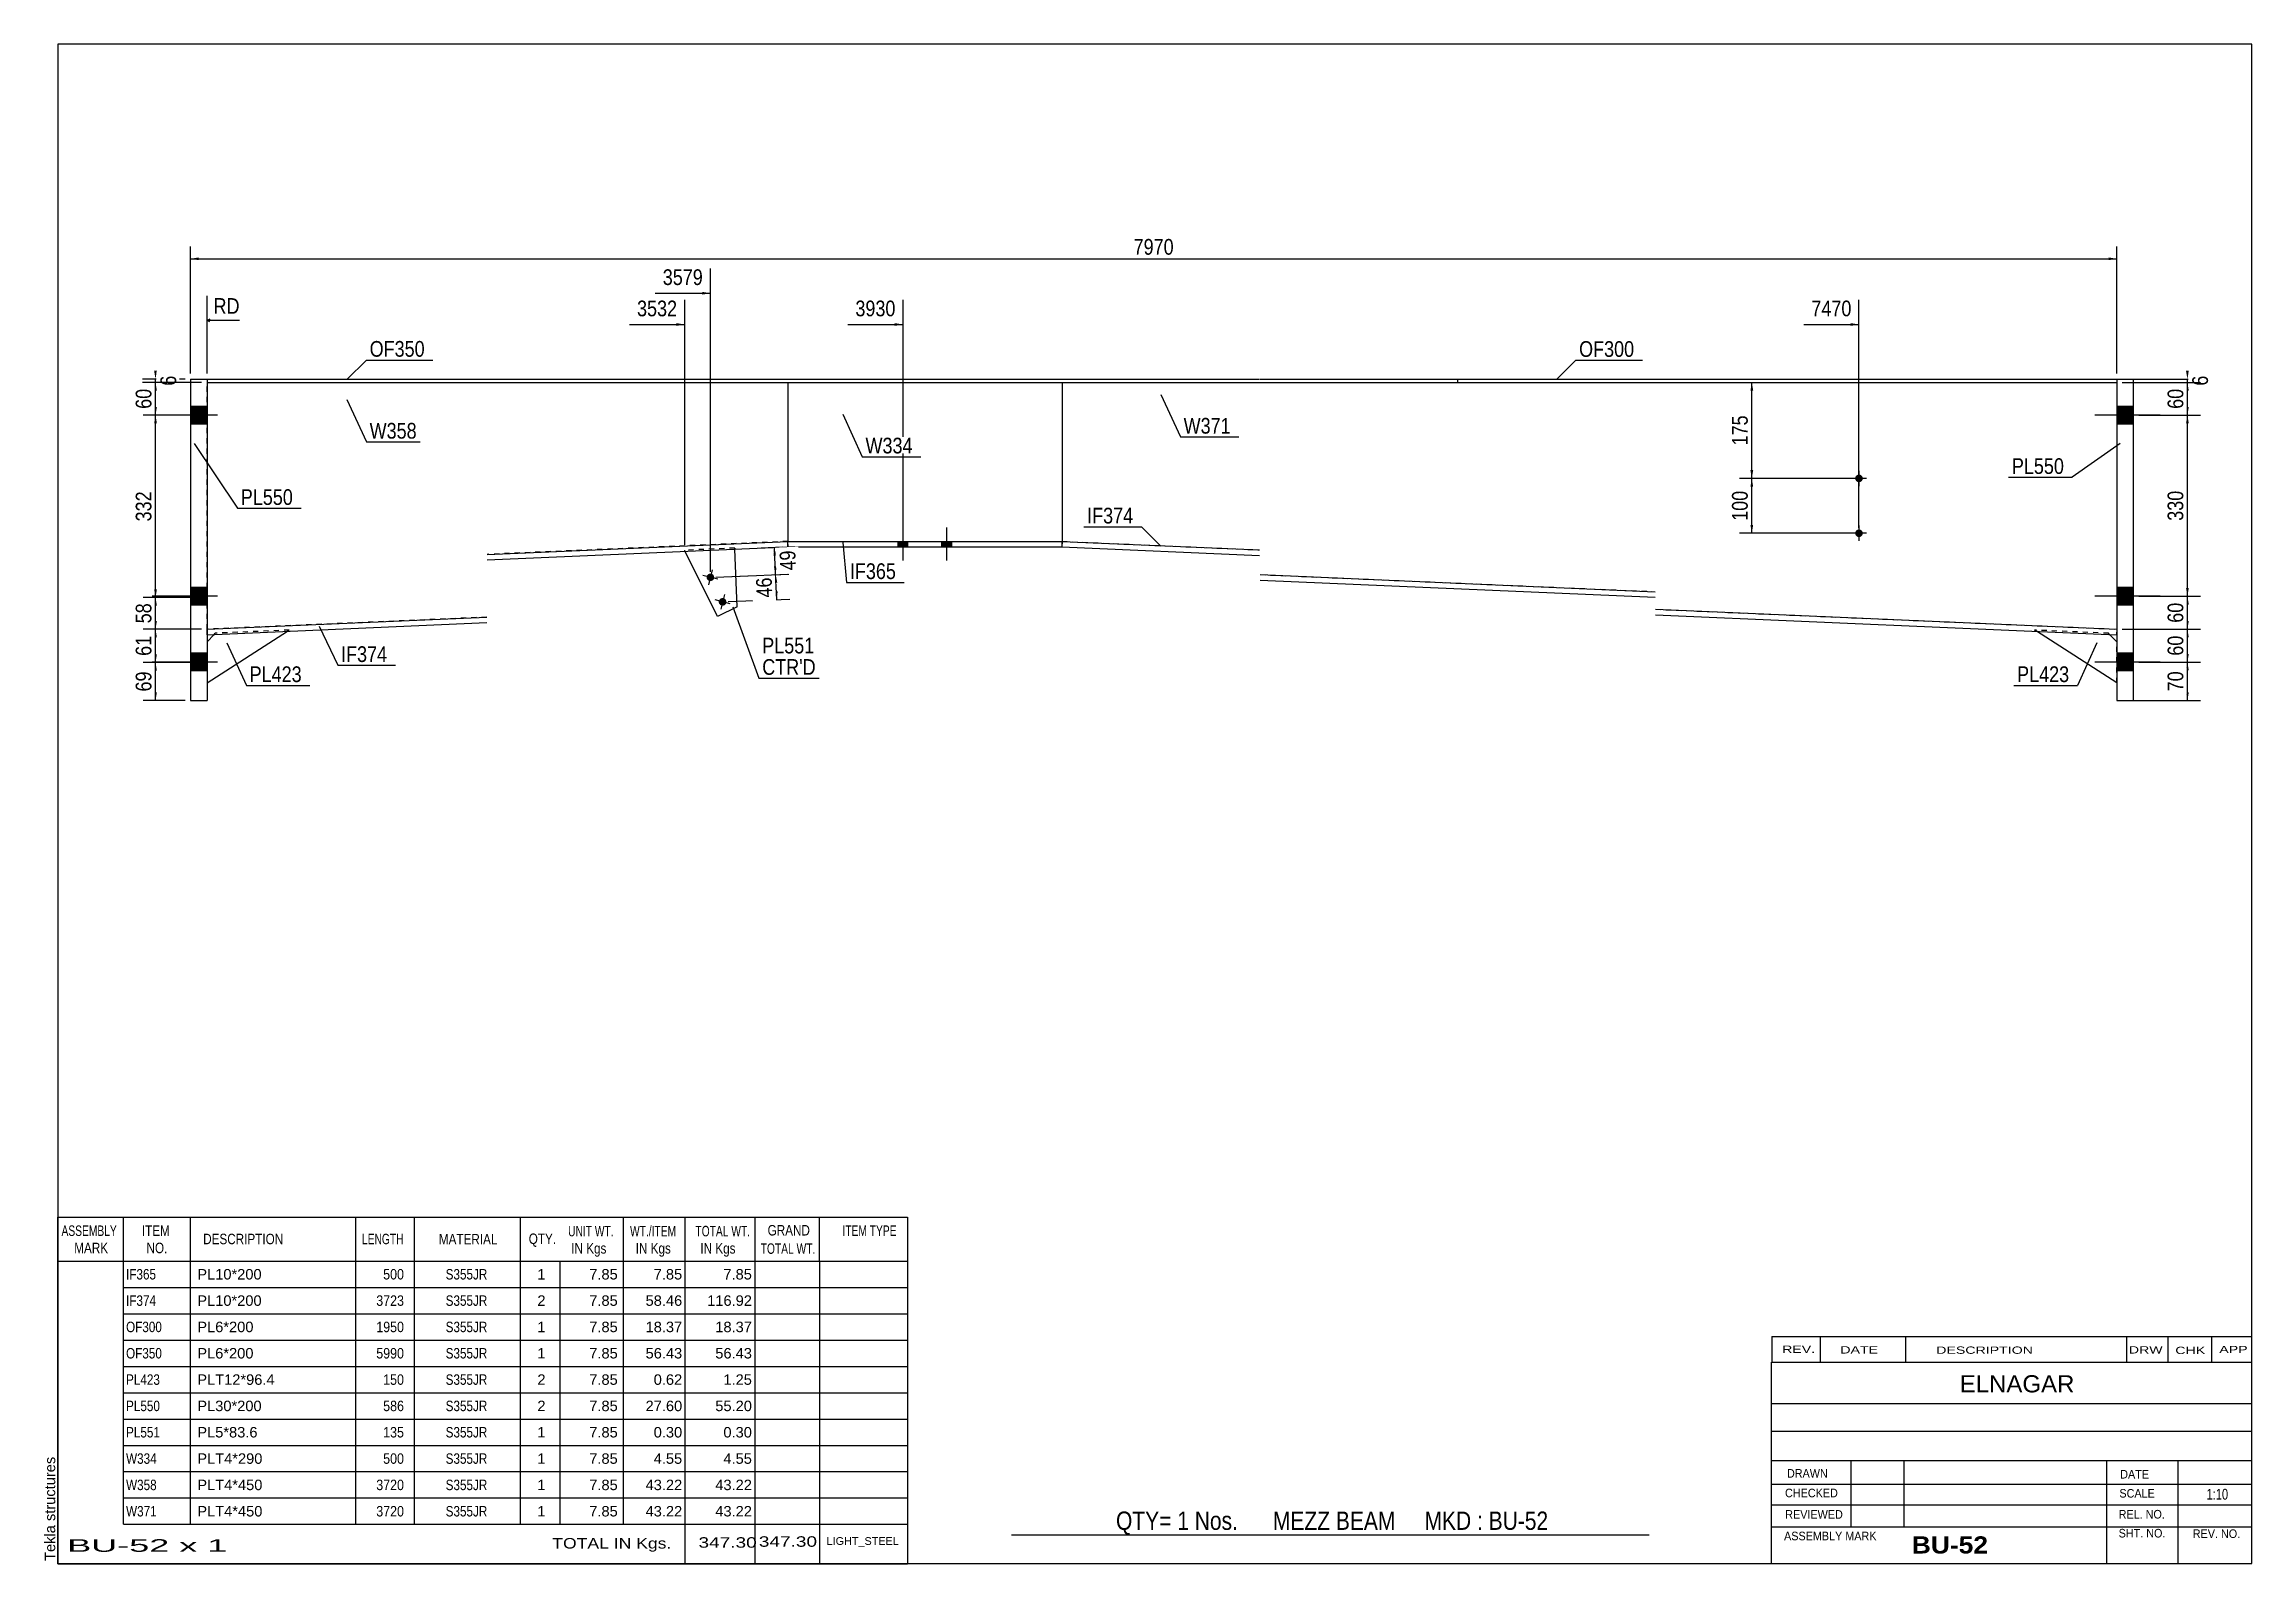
# Model space of a CAD drawing. Header units: millimetres. Extents: x -30 to 373, y -193 to 84.
import ezdxf

# ---------------------------------------------------------------- set-up
doc = ezdxf.new("R2010")
doc.units = ezdxf.units.MM
doc.linetypes.add('DXK_LINE_DOT1', pattern=[1.8814, 0.9407, -0.9407])
doc.styles.add('Arial', font='ARIAL.TTF', dxfattribs={"height": 0.2})
doc.styles.add('Arial Bold', font='ARIALBD.TTF', dxfattribs={"height": 0.2})
doc.styles.add('Arial Narrow', font='ARIALN.TTF', dxfattribs={"height": 0.2})

# ---------------------------------------------------------------- blocks, each defined once
blk = doc.blocks.new('Unknown-629104295-1211')
at = {"color": 5, "linetype": 'Continuous'}
for p, q in [((372.82, 84.15), (-27.18, 84.15)), ((-27.18, 84.15), (-27.18, -192.85)), ((372.82, -192.85), (372.82, 84.15)), ((-27.18, -192.85), (372.82, -192.85))]:
    blk.add_line(p, q, dxfattribs=at)
at = {"color": 174, "linetype": 'Continuous', "style": 'Arial'}
blk.add_text('Tekla structures', height=1.9102, rotation=90, dxfattribs=at).set_placement((-27.68, -192.35))
blk = doc.blocks.new('Part-629104295-1279 - 1232')
at = {"color": 2, "linetype": 'Continuous'}
for p, q in [((105.9, 22.5), (105.9, -6.5)), ((155.9, 22.5), (155.9, -6.5))]:
    blk.add_line(p, q, dxfattribs=at)
at = {"color": 7, "linetype": 'DXK_LINE_DOT1'}
for p, q in [((105.9, 22.5), (155.9, 22.5)), ((105.9, -6.5), (155.9, -6.5))]:
    blk.add_line(p, q, dxfattribs=at)
blk = doc.blocks.new('Bolt-629104295-1443 - 1232')
at = {"linetype": 'Continuous'}
for points in [[(127.8, -6.5), (126, -6.5), (126, -7.5), (127.8, -7.5)], [(127.8, -6.5), (126, -6.5), (126, -7.5), (127.8, -7.5)], [(135.8, -6.5), (134, -6.5), (134, -7.5), (135.8, -7.5)], [(135.8, -6.5), (134, -6.5), (134, -7.5), (135.8, -7.5)]]:
    blk.add_hatch(color=3, dxfattribs=at).paths.add_polyline_path(points)
at = {"color": 3, "linetype": 'Continuous'}
for p, q in [((126.9, -9.96), (126.9, -3.96)), ((126.9, -9.96), (126.9, -3.96)), ((134.9, -9.96), (134.9, -3.96)), ((134.9, -9.96), (134.9, -3.96)), ((126, -7.5), (126, -6.5)), ((126, -7.5), (126, -6.5)), ((127.8, -7.5), (127.8, -6.5)), ((127.8, -7.5), (127.8, -6.5)), ((134, -7.5), (134, -6.5)), ((134, -7.5), (134, -6.5)), ((135.8, -7.5), (135.8, -6.5)), ((135.8, -7.5), (135.8, -6.5))]:
    blk.add_line(p, q, dxfattribs=at)
blk = doc.blocks.new('Part-629104295-1442 - 1232')
at = {"color": 7, "linetype": 'DXK_LINE_DOT1'}
for p, q in [((0, -22.5), (0, 22.5)), ((0, 22.5), (50.99, 22.5)), ((51.09, 22.5), (105.9, 22.5)), ((105.9, -6.5), (51.09, -8.86)), ((50.99, -20.31), (0, -22.5))]:
    blk.add_line(p, q, dxfattribs=at)
at = {"color": 2, "linetype": 'Continuous'}
blk.add_line((105.9, 22.5), (105.9, -6.5), dxfattribs=at)
blk = doc.blocks.new('Part-629104295-1257 - 1232')
at = {"color": 2, "linetype": 'Continuous'}
for p, q in [((0, 23.1), (0, 22.5)), ((0, 23.1), (50.99, 23.1)), ((0, 22.5), (50.99, 22.5)), ((51.09, 23.1), (191.9, 23.1)), ((51.09, 22.5), (191.9, 22.5)), ((192, 23.1), (228, 23.1)), ((192, 22.5), (228, 22.5)), ((228, 23.1), (228, 22.5))]:
    blk.add_line(p, q, dxfattribs=at)
blk = doc.blocks.new('Part-629104295-1301 - 1232')
at = {"color": 2, "linetype": 'Continuous'}
for p, q in [((228, 23.1), (228, 22.5)), ((228, 23.1), (264, 23.1)), ((228, 22.5), (264, 22.5)), ((264.1, 23.1), (348.19, 23.1)), ((264.1, 22.5), (348.19, 22.5)), ((348.19, 23.1), (348.19, 22.5))]:
    blk.add_line(p, q, dxfattribs=at)
blk = doc.blocks.new('Part-629104295-1451 - 1232')
at = {"color": 7, "linetype": 'DXK_LINE_DOT1'}
for p, q in [((96.22, -7.72), (87.09, -8.11)), ((96.22, -7.72), (96.23, -7.92)), ((87.18, -8.31), (87.09, -8.11))]:
    blk.add_line(p, q, dxfattribs=at)
at = {"color": 2, "linetype": 'Continuous'}
for p, q in [((96.68, -18.43), (96.23, -7.92)), ((93.1, -20.21), (87.18, -8.31)), ((96.68, -18.43), (93.1, -20.21))]:
    blk.add_line(p, q, dxfattribs=at)
blk = doc.blocks.new('Part-629104295-1323 - 1232')
at = {"color": 2, "linetype": 'Continuous'}
blk.add_line((155.9, 22.5), (155.9, -6.5), dxfattribs=at)
at = {"color": 7, "linetype": 'DXK_LINE_DOT1'}
for p, q in [((155.9, 22.5), (191.9, 22.5)), ((192, 22.5), (264, 22.5)), ((264.1, 22.5), (348.19, 22.5)), ((348.19, 22.5), (348.19, -22.5)), ((155.9, -6.5), (191.9, -8.05)), ((192, -12.56), (264, -15.66)), ((264.1, -18.88), (348.19, -22.5))]:
    blk.add_line(p, q, dxfattribs=at)
blk = doc.blocks.new('Part-629104295-1345 - 1232')
at = {"color": 2, "linetype": 'Continuous'}
for p, q in [((51.09, -8.86), (105.9, -6.5)), ((51.09, -9.86), (105.94, -7.5)), ((105.94, -7.5), (105.9, -6.5)), ((0, -22.5), (50.99, -20.31)), ((0.04, -23.5), (0, -22.5)), ((0.04, -23.5), (50.99, -21.31))]:
    blk.add_line(p, q, dxfattribs=at)
blk = doc.blocks.new('Part-629104295-1367 - 1232')
at = {"color": 2, "linetype": 'Continuous'}
for p, q in [((105.9, -7.5), (105.9, -6.5)), ((105.9, -6.5), (155.9, -6.5)), ((105.9, -7.5), (155.9, -7.5)), ((155.9, -7.5), (155.9, -6.5))]:
    blk.add_line(p, q, dxfattribs=at)
blk = doc.blocks.new('Part-629104295-1372 - 1232')
at = {"color": 2, "linetype": 'Continuous'}
for p, q in [((155.9, -6.5), (155.85, -7.5)), ((155.85, -7.5), (191.9, -9.05)), ((155.9, -6.5), (191.9, -8.05)), ((192, -12.56), (264, -15.66)), ((192, -13.57), (264, -16.66)), ((264.1, -18.88), (348.19, -22.5)), ((264.1, -19.88), (348.15, -23.5)), ((348.19, -22.5), (348.15, -23.5))]:
    blk.add_line(p, q, dxfattribs=at)
blk = doc.blocks.new('Part-629104295-1394 - 1232')
at = {"color": 2, "linetype": 'Continuous'}
for p, q in [((348.19, 23.1), (351.19, 23.1)), ((348.19, 23.1), (348.19, -35.5)), ((351.19, 23.1), (351.19, -35.5)), ((348.19, -35.5), (351.19, -35.5))]:
    blk.add_line(p, q, dxfattribs=at)
blk = doc.blocks.new('Part-629104295-1416 - 1232')
at = {"color": 7, "linetype": 'DXK_LINE_DOT1'}
for p, q in [((346.69, -23.24), (333.21, -22.66)), ((333.54, -22.87), (333.21, -22.66)), ((346.89, -23.45), (346.69, -23.24)), ((348.19, -32.3), (348.19, -24.8))]:
    blk.add_line(p, q, dxfattribs=at)
at = {"color": 2, "linetype": 'Continuous'}
for p, q in [((348.19, -32.3), (333.54, -22.87)), ((348.19, -24.8), (346.89, -23.45))]:
    blk.add_line(p, q, dxfattribs=at)
blk = doc.blocks.new('Part-629104295-1421 - 1232')
at = {"color": 2, "linetype": 'Continuous'}
for p, q in [((-3, 23.1), (0, 23.1)), ((-3, 23.1), (-3, -35.5)), ((0, 23.1), (0, -35.5)), ((-3, -35.5), (0, -35.5))]:
    blk.add_line(p, q, dxfattribs=at)
blk = doc.blocks.new('Part-629104295-1426 - 1232')
at = {"color": 2, "linetype": 'Continuous'}
for p, q in [((0, -32.3), (14.65, -22.87)), ((0, -24.8), (1.3, -23.45))]:
    blk.add_line(p, q, dxfattribs=at)
at = {"color": 7, "linetype": 'DXK_LINE_DOT1'}
for p, q in [((1.3, -23.45), (1.5, -23.24)), ((14.99, -22.66), (1.5, -23.24)), ((14.65, -22.87), (14.99, -22.66)), ((0, -24.8), (0, -32.3))]:
    blk.add_line(p, q, dxfattribs=at)
blk = doc.blocks.new('Bolt-629104295-1444 - 1232')
at = {"linetype": 'Continuous'}
for points in [[(348.19, 18.1), (348.19, 14.9), (351.19, 14.9), (351.19, 18.1)], [(348.19, 18.1), (348.19, 14.9), (351.19, 14.9), (351.19, 18.1)], [(348.19, -14.9), (348.19, -18.1), (351.19, -18.1), (351.19, -14.9)], [(348.19, -14.9), (348.19, -18.1), (351.19, -18.1), (351.19, -14.9)], [(348.19, -26.9), (348.19, -30.1), (351.19, -30.1), (351.19, -26.9)], [(348.19, -26.9), (348.19, -30.1), (351.19, -30.1), (351.19, -26.9)]]:
    blk.add_hatch(color=3, dxfattribs=at).paths.add_polyline_path(points)
at = {"color": 3, "linetype": 'Continuous'}
for p, q in [((356.09, 16.5), (344.19, 16.5)), ((356.09, 16.5), (344.19, 16.5)), ((351.19, 18.1), (348.19, 18.1)), ((351.19, 18.1), (348.19, 18.1)), ((351.19, 14.9), (348.19, 14.9)), ((351.19, 14.9), (348.19, 14.9)), ((351.19, -14.9), (348.19, -14.9)), ((351.19, -14.9), (348.19, -14.9)), ((356.09, -16.5), (344.19, -16.5)), ((356.09, -16.5), (344.19, -16.5)), ((351.19, -18.1), (348.19, -18.1)), ((351.19, -18.1), (348.19, -18.1)), ((351.19, -26.9), (348.19, -26.9)), ((351.19, -26.9), (348.19, -26.9)), ((356.09, -28.5), (344.19, -28.5)), ((356.09, -28.5), (344.19, -28.5)), ((351.19, -30.1), (348.19, -30.1)), ((351.19, -30.1), (348.19, -30.1))]:
    blk.add_line(p, q, dxfattribs=at)
blk = doc.blocks.new('Bolt-629104295-1445 - 1232')
at = {"linetype": 'Continuous'}
for points in [[(-3, 18.1), (-3, 14.9), (0, 14.9), (0, 18.1)], [(-3, 18.1), (-3, 14.9), (0, 14.9), (0, 18.1)], [(-3, -14.9), (-3, -18.1), (0, -18.1), (0, -14.9)], [(-3, -14.9), (-3, -18.1), (0, -18.1), (0, -14.9)], [(-3, -26.9), (-3, -30.1), (0, -30.1), (0, -26.9)], [(-3, -26.9), (-3, -30.1), (0, -30.1), (0, -26.9)]]:
    blk.add_hatch(color=3, dxfattribs=at).paths.add_polyline_path(points)
at = {"color": 3, "linetype": 'Continuous'}
for p, q in [((1.9, 16.5), (-10, 16.5)), ((1.9, 16.5), (-10, 16.5)), ((0, 18.1), (-3, 18.1)), ((0, 18.1), (-3, 18.1)), ((0, 14.9), (-3, 14.9)), ((0, 14.9), (-3, 14.9)), ((0, -14.9), (-3, -14.9)), ((0, -14.9), (-3, -14.9)), ((1.9, -16.5), (-10, -16.5)), ((1.9, -16.5), (-10, -16.5)), ((0, -18.1), (-3, -18.1)), ((0, -18.1), (-3, -18.1)), ((0, -26.9), (-3, -26.9)), ((0, -26.9), (-3, -26.9)), ((1.9, -28.5), (-10, -28.5)), ((1.9, -28.5), (-10, -28.5)), ((0, -30.1), (-3, -30.1)), ((0, -30.1), (-3, -30.1))]:
    blk.add_line(p, q, dxfattribs=at)
blk = doc.blocks.new('Bolt-629104295-1446 - 1232')
at = {"linetype": 'Continuous'}
for points in [[(301.89, 4.99, -1), (300.49, 4.99, -1)], [(301.89, -5.01, -1), (300.49, -5.01, -1)]]:
    blk.add_hatch(color=3, dxfattribs=at).paths.add_polyline_path(points)
at = {"color": 3, "linetype": 'Continuous'}
for p, q in [((302.59, 4.99), (299.79, 4.99)), ((301.19, 6.39), (301.19, 3.59)), ((301.19, -3.61), (301.19, -6.41)), ((302.59, -5.01), (299.79, -5.01))]:
    blk.add_line(p, q, dxfattribs=at)
blk = doc.blocks.new('Bolt-629104295-1452 - 1232')
at = {"linetype": 'Continuous'}
blk.add_hatch(color=3, dxfattribs=at).paths.add_polyline_path([(94.68, -17.7, -1), (93.32, -17.35, -1)])
at = {"color": 3, "linetype": 'Continuous'}
for p, q in [((95.36, -17.88), (92.65, -17.17)), ((94.35, -16.17), (93.65, -18.88))]:
    blk.add_line(p, q, dxfattribs=at)
blk = doc.blocks.new('Bolt-629104295-1453 - 1232')
at = {"linetype": 'Continuous'}
blk.add_hatch(color=3, dxfattribs=at).paths.add_polyline_path([(92.45, -13.23, -1), (91.1, -12.87, -1)])
at = {"color": 3, "linetype": 'Continuous'}
for p, q in [((92.13, -11.69), (91.42, -14.4)), ((93.13, -13.4), (90.42, -12.7))]:
    blk.add_line(p, q, dxfattribs=at)
blk = doc.blocks.new('StraightDimension-629104295-1489 - 1232')
at = {"linetype": 'Continuous'}
for points in [[(-1.5, 44.77), (-3, 45.02), (-1.5, 45.27)], [(346.69, 45.27), (348.19, 45.02), (346.69, 44.77)]]:
    blk.add_hatch(color=7, dxfattribs=at).paths.add_polyline_path(points)
at = {"color": 7, "linetype": 'Continuous'}
for p, q in [((-3, 24.1), (-3, 47.27)), ((-3, 45.02), (348.19, 45.02)), ((348.19, 24.1), (348.19, 47.27))]:
    blk.add_line(p, q, dxfattribs=at)
at = {"color": 0}
blk.add_wipeout([(176.85, 45.17), (176.85, 49.37), (168.34, 49.37), (168.34, 45.17)], dxfattribs=at)
at = {"color": 3, "style": 'Arial Narrow'}
blk.add_text('7970', height=2.863, dxfattribs=at).set_placement((168.94, 45.77))
blk = doc.blocks.new('StraightDimension-629104295-4387 - 1232')
at = {"linetype": 'Continuous'}
for points in [[(103.48, -14.05), (103.67, -12.54), (103.98, -14.03)], [(104.05, -15.59), (103.86, -17.1), (103.55, -15.62)]]:
    blk.add_hatch(color=7, dxfattribs=at).paths.add_polyline_path(points)
at = {"color": 7, "linetype": 'Continuous'}
for p, q in [((92.78, -13.01), (106.06, -12.44)), ((103.86, -17.1), (103.67, -12.54)), ((95, -17.48), (106.26, -17))]:
    blk.add_line(p, q, dxfattribs=at)
at = {"color": 0}
blk.add_wipeout([(103.51, -12.4), (99.31, -12.58), (99.52, -17.43), (103.72, -17.25)], dxfattribs=at)
at = {"color": 3, "style": 'Arial Narrow'}
blk.add_text('46', height=2.863, rotation=92.4639, dxfattribs=at).set_placement((103.09, -16.68))
blk = doc.blocks.new('StraightDimension-629104295-4471 - 1232')
at = {"linetype": 'Continuous'}
blk.add_hatch(color=7, dxfattribs=at).paths.add_polyline_path([(90.28, 38.99), (91.78, 38.74), (90.28, 38.49)])
at = {"color": 7, "linetype": 'Continuous'}
for p, q in [((91.78, -12.05), (91.78, 43.24)), ((81.71, 38.74), (91.78, 38.74))]:
    blk.add_line(p, q, dxfattribs=at)
at = {"color": 0}
blk.add_wipeout([(91, 39.64), (91, 43.84), (82.49, 43.84), (82.49, 39.64)], dxfattribs=at)
at = {"color": 3, "style": 'Arial Narrow'}
blk.add_text('3579', height=2.863, dxfattribs=at).set_placement((83.09, 40.24))
blk = doc.blocks.new('StraightDimension-629104295-1618 - 1232')
at = {"linetype": 'Continuous'}
for points in [[(360.82, -24), (361.07, -22.5), (361.32, -24)], [(361.32, -27), (361.07, -28.5), (360.82, -27)]]:
    blk.add_hatch(color=7, dxfattribs=at).paths.add_polyline_path(points)
at = {"color": 7, "linetype": 'Continuous'}
for p, q in [((349.19, -22.5), (363.47, -22.5)), ((361.07, -28.5), (361.07, -22.5)), ((352.19, -28.5), (363.47, -28.5))]:
    blk.add_line(p, q, dxfattribs=at)
at = {"color": 0}
blk.add_wipeout([(360.92, -23.07), (356.72, -23.07), (356.72, -27.93), (360.92, -27.93)], dxfattribs=at)
at = {"color": 3, "style": 'Arial Narrow'}
blk.add_text('60', height=2.863, rotation=90.0002, dxfattribs=at).set_placement((360.32, -27.33))
blk = doc.blocks.new('StraightDimension-629104295-4386 - 1232')
at = {"linetype": 'Continuous'}
for points in [[(103.27, -9.12), (103.45, -7.61), (103.77, -9.09)], [(103.85, -11.03), (103.67, -12.54), (103.35, -11.05)]]:
    blk.add_hatch(color=7, dxfattribs=at).paths.add_polyline_path(points)
at = {"color": 7, "linetype": 'Continuous'}
for p, q in [((104.94, -7.54), (101.06, -7.71)), ((103.67, -12.54), (103.45, -7.61)), ((92.78, -13.01), (105.91, -12.44))]:
    blk.add_line(p, q, dxfattribs=at)
at = {"color": 0}
blk.add_wipeout([(107.8, -7.46), (103.61, -7.64), (103.82, -12.49), (108.01, -12.31)], dxfattribs=at)
at = {"color": 3, "style": 'Arial Narrow'}
blk.add_text('49', height=2.863, rotation=92.4639, dxfattribs=at).set_placement((107.39, -11.74))
blk = doc.blocks.new('StraightDimension-629104295-4472 - 1232')
at = {"linetype": 'Continuous'}
blk.add_hatch(color=7, dxfattribs=at).paths.add_polyline_path([(85.59, 33.29), (87.09, 33.04), (85.59, 32.79)])
at = {"color": 7, "linetype": 'Continuous'}
for p, q in [((87.09, -7.11), (87.09, 37.54)), ((77.02, 33.04), (87.09, 33.04))]:
    blk.add_line(p, q, dxfattribs=at)
at = {"color": 0, "linetype": 'Continuous'}
blk.add_wipeout([(6.53, 34.39), (6.53, 38.59), (0.59, 38.59), (0.59, 34.39)], dxfattribs=at)
at = {"color": 7, "linetype": 'Continuous'}
for p, q in [((0, 24.1), (0, 38.29)), ((0.5, 34.04), (0, 33.79)), ((0.5, 33.54), (0, 33.79)), ((5.93, 33.79), (0, 33.79))]:
    blk.add_line(p, q, dxfattribs=at)
at = {"color": 3, "linetype": 'Continuous', "style": 'Arial Narrow'}
blk.add_text('RD', height=2.863, dxfattribs=at).set_placement((1.19, 34.99))
at = {"color": 0}
blk.add_wipeout([(86.31, 33.94), (86.31, 38.14), (77.8, 38.14), (77.8, 33.94)], dxfattribs=at)
at = {"color": 3, "style": 'Arial Narrow'}
blk.add_text('3532', height=2.863, dxfattribs=at).set_placement((78.4, 34.54))
blk = doc.blocks.new('StraightDimension-629104295-1480 - 1232')
at = {"linetype": 'Continuous'}
for points in [[(281.4, 21), (281.65, 22.5), (281.9, 21)], [(281.9, 6.49), (281.65, 4.99), (281.4, 6.49)]]:
    blk.add_hatch(color=7, dxfattribs=at).paths.add_polyline_path(points)
at = {"color": 7, "linetype": 'Continuous'}
for p, q in [((156.9, 22.5), (284.05, 22.5)), ((281.65, 4.99), (281.65, 22.5)), ((300.19, 4.99), (279.4, 4.99))]:
    blk.add_line(p, q, dxfattribs=at)
at = {"color": 0}
blk.add_wipeout([(281.5, 17.09), (277.3, 17.09), (277.3, 10.4), (281.5, 10.4)], dxfattribs=at)
at = {"color": 3, "style": 'Arial Narrow'}
blk.add_text('175', height=2.863, rotation=90.0002, dxfattribs=at).set_placement((280.9, 11))
blk = doc.blocks.new('StraightDimension-629104295-1596 - 1232')
at = {"linetype": 'Continuous'}
for points in [[(360.82, 15), (361.07, 16.5), (361.32, 15)], [(361.32, -15), (361.07, -16.5), (360.82, -15)]]:
    blk.add_hatch(color=7, dxfattribs=at).paths.add_polyline_path(points)
at = {"color": 7, "linetype": 'Continuous'}
for p, q in [((352.19, 16.5), (363.47, 16.5)), ((361.07, -16.5), (361.07, 16.5)), ((352.19, -16.5), (363.47, -16.5))]:
    blk.add_line(p, q, dxfattribs=at)
at = {"color": 0}
blk.add_wipeout([(360.92, 3.34), (356.72, 3.34), (356.72, -3.34), (360.92, -3.34)], dxfattribs=at)
at = {"color": 3, "style": 'Arial Narrow'}
blk.add_text('330', height=2.863, rotation=90.0002, dxfattribs=at).set_placement((360.32, -2.74))
blk = doc.blocks.new('StraightDimension-629104295-1510 - 1232')
at = {"linetype": 'Continuous'}
for points in [[(-9.64, -24), (-9.39, -22.5), (-9.14, -24)], [(-9.14, -27.06), (-9.39, -28.56), (-9.64, -27.06)]]:
    blk.add_hatch(color=7, dxfattribs=at).paths.add_polyline_path(points)
at = {"color": 7, "linetype": 'Continuous'}
for p, q in [((-1, -22.5), (-11.64, -22.5)), ((-9.39, -28.56), (-9.39, -22.5)), ((-1, -28.56), (-11.64, -28.56))]:
    blk.add_line(p, q, dxfattribs=at)
at = {"color": 0}
blk.add_wipeout([(-9.54, -23.1), (-13.74, -23.1), (-13.74, -27.96), (-9.54, -27.96)], dxfattribs=at)
at = {"color": 3, "style": 'Arial Narrow'}
blk.add_text('61', height=2.863, rotation=90.0002, dxfattribs=at).set_placement((-10.14, -27.36))
blk = doc.blocks.new('StraightDimension-629104295-1517 - 1232')
at = {"linetype": 'Continuous'}
for points in [[(-9.64, -30.06), (-9.39, -28.56), (-9.14, -30.06)], [(-9.14, -34), (-9.39, -35.5), (-9.64, -34)]]:
    blk.add_hatch(color=7, dxfattribs=at).paths.add_polyline_path(points)
at = {"color": 7, "linetype": 'Continuous'}
for p, q in [((-1, -28.56), (-11.64, -28.56)), ((-9.39, -35.5), (-9.39, -28.56)), ((-4, -35.5), (-11.64, -35.5))]:
    blk.add_line(p, q, dxfattribs=at)
at = {"color": 0}
blk.add_wipeout([(-9.54, -29.6), (-13.74, -29.6), (-13.74, -34.46), (-9.54, -34.46)], dxfattribs=at)
at = {"color": 3, "style": 'Arial Narrow'}
blk.add_text('69', height=2.863, rotation=90.0002, dxfattribs=at).set_placement((-10.14, -33.86))
blk = doc.blocks.new('StraightDimension-629104295-1465 - 1232')
at = {"linetype": 'Continuous'}
for points in [[(281.4, 3.49), (281.65, 4.99), (281.9, 3.49)], [(281.9, -3.51), (281.65, -5.01), (281.4, -3.51)]]:
    blk.add_hatch(color=7, dxfattribs=at).paths.add_polyline_path(points)
at = {"color": 7, "linetype": 'Continuous'}
for p, q in [((300.19, 4.99), (279.4, 4.99)), ((281.65, -5.01), (281.65, 4.99)), ((300.19, -5.01), (279.4, -5.01))]:
    blk.add_line(p, q, dxfattribs=at)
at = {"color": 0}
blk.add_wipeout([(281.5, 3.33), (277.3, 3.33), (277.3, -3.35), (281.5, -3.35)], dxfattribs=at)
at = {"color": 3, "style": 'Arial Narrow'}
blk.add_text('100', height=2.863, rotation=90.0002, dxfattribs=at).set_placement((280.9, -2.75))
blk = doc.blocks.new('StraightDimension-629104295-1501 - 1232')
at = {"linetype": 'Continuous'}
for points in [[(-9.64, -18.21), (-9.39, -16.71), (-9.14, -18.21)], [(-9.14, -21), (-9.39, -22.5), (-9.64, -21)]]:
    blk.add_hatch(color=7, dxfattribs=at).paths.add_polyline_path(points)
at = {"color": 7, "linetype": 'Continuous'}
for p, q in [((-1, -16.71), (-11.64, -16.71)), ((-9.39, -22.5), (-9.39, -16.71)), ((-1, -22.5), (-11.64, -22.5))]:
    blk.add_line(p, q, dxfattribs=at)
at = {"color": 0}
blk.add_wipeout([(-9.54, -17.18), (-13.74, -17.18), (-13.74, -22.03), (-9.54, -22.03)], dxfattribs=at)
at = {"color": 3, "style": 'Arial Narrow'}
blk.add_text('58', height=2.863, rotation=90.0002, dxfattribs=at).set_placement((-10.14, -21.43))
blk = doc.blocks.new('StraightDimension-629104295-1525 - 1232')
at = {"linetype": 'Continuous'}
for points in [[(-9.64, 15), (-9.39, 16.5), (-9.14, 15)], [(-9.14, -15.21), (-9.39, -16.71), (-9.64, -15.21)]]:
    blk.add_hatch(color=7, dxfattribs=at).paths.add_polyline_path(points)
at = {"color": 7, "linetype": 'Continuous'}
for p, q in [((-1, 16.5), (-11.64, 16.5)), ((-9.39, -16.71), (-9.39, 16.5)), ((-1, -16.71), (-11.64, -16.71))]:
    blk.add_line(p, q, dxfattribs=at)
at = {"color": 0}
blk.add_wipeout([(-9.54, 3.24), (-13.74, 3.24), (-13.74, -3.45), (-9.54, -3.45)], dxfattribs=at)
at = {"color": 3, "style": 'Arial Narrow'}
blk.add_text('332', height=2.863, rotation=90.0002, dxfattribs=at).set_placement((-10.14, -2.85))
blk = doc.blocks.new('StraightDimension-629104295-1542 - 1232')
at = {"linetype": 'Continuous'}
for points in [[(-9.14, 24.6), (-9.39, 23.1), (-9.64, 24.6)], [(-9.64, 21), (-9.39, 22.5), (-9.14, 21)]]:
    blk.add_hatch(color=7, dxfattribs=at).paths.add_polyline_path(points)
at = {"color": 7, "linetype": 'Continuous'}
for p, q in [((-4, 23.1), (-11.79, 23.1)), ((-1, 22.5), (-11.79, 22.5)), ((-9.39, 22.5), (-9.39, 23.1))]:
    blk.add_line(p, q, dxfattribs=at)
at = {"color": 0}
blk.add_wipeout([(-5.04, 24.31), (-9.24, 24.31), (-9.24, 21.29), (-5.04, 21.29)], dxfattribs=at)
at = {"color": 3, "style": 'Arial Narrow'}
blk.add_text('6', height=2.86, rotation=90.0002, dxfattribs=at).set_placement((-5.64, 21.89))
blk = doc.blocks.new('StraightDimension-629104295-4470 - 1232')
at = {"linetype": 'Continuous'}
blk.add_hatch(color=7, dxfattribs=at).paths.add_polyline_path([(125.4, 33.29), (126.9, 33.04), (125.4, 32.79)])
at = {"color": 7, "linetype": 'Continuous'}
for p, q in [((126.9, -4.23), (126.9, 37.54)), ((116.83, 33.04), (126.9, 33.04))]:
    blk.add_line(p, q, dxfattribs=at)
at = {"color": 0}
blk.add_wipeout([(126.12, 33.94), (126.12, 38.14), (117.61, 38.14), (117.61, 33.94)], dxfattribs=at)
at = {"color": 3, "style": 'Arial Narrow'}
blk.add_text('3930', height=2.863, dxfattribs=at).set_placement((118.21, 34.54))
blk = doc.blocks.new('StraightDimension-629104295-1551 - 1232')
at = {"linetype": 'Continuous'}
for points in [[(-9.64, 21), (-9.39, 22.5), (-9.14, 21)], [(-9.14, 18), (-9.39, 16.5), (-9.64, 18)]]:
    blk.add_hatch(color=7, dxfattribs=at).paths.add_polyline_path(points)
at = {"color": 7, "linetype": 'Continuous'}
for p, q in [((-1, 22.5), (-11.64, 22.5)), ((-9.39, 16.5), (-9.39, 22.5)), ((-1, 16.5), (-11.64, 16.5))]:
    blk.add_line(p, q, dxfattribs=at)
at = {"color": 0}
blk.add_wipeout([(-9.54, 21.93), (-13.74, 21.93), (-13.74, 17.07), (-9.54, 17.07)], dxfattribs=at)
at = {"color": 3, "style": 'Arial Narrow'}
blk.add_text('60', height=2.863, rotation=90.0002, dxfattribs=at).set_placement((-10.14, 17.67))
blk = doc.blocks.new('StraightDimension-629104295-1568 - 1232')
at = {"linetype": 'Continuous'}
for points in [[(360.82, -30), (361.07, -28.5), (361.32, -30)], [(361.32, -34), (361.07, -35.5), (360.82, -34)]]:
    blk.add_hatch(color=7, dxfattribs=at).paths.add_polyline_path(points)
at = {"color": 7, "linetype": 'Continuous'}
for p, q in [((352.19, -28.5), (363.47, -28.5)), ((361.07, -35.5), (361.07, -28.5)), ((349.19, -35.5), (363.47, -35.5))]:
    blk.add_line(p, q, dxfattribs=at)
at = {"color": 0}
blk.add_wipeout([(360.92, -29.57), (356.72, -29.57), (356.72, -34.43), (360.92, -34.43)], dxfattribs=at)
at = {"color": 3, "style": 'Arial Narrow'}
blk.add_text('70', height=2.863, rotation=90.0002, dxfattribs=at).set_placement((360.32, -33.83))
blk = doc.blocks.new('StraightDimension-629104295-1578 - 1232')
at = {"linetype": 'Continuous'}
for points in [[(361.32, 24.6), (361.07, 23.1), (360.82, 24.6)], [(360.82, 21), (361.07, 22.5), (361.32, 21)]]:
    blk.add_hatch(color=7, dxfattribs=at).paths.add_polyline_path(points)
at = {"color": 7, "linetype": 'Continuous'}
for p, q in [((349.19, 23.1), (363.32, 23.1)), ((349.19, 22.5), (363.32, 22.5)), ((361.07, 22.5), (361.07, 23.1))]:
    blk.add_line(p, q, dxfattribs=at)
at = {"color": 0}
blk.add_wipeout([(365.42, 24.31), (361.22, 24.31), (361.22, 21.29), (365.42, 21.29)], dxfattribs=at)
at = {"color": 3, "style": 'Arial Narrow'}
blk.add_text('6', height=2.86, rotation=90.0002, dxfattribs=at).set_placement((364.82, 21.89))
blk = doc.blocks.new('StraightDimension-629104295-1587 - 1232')
at = {"linetype": 'Continuous'}
for points in [[(360.82, 21), (361.07, 22.5), (361.32, 21)], [(361.32, 18), (361.07, 16.5), (360.82, 18)]]:
    blk.add_hatch(color=7, dxfattribs=at).paths.add_polyline_path(points)
at = {"color": 7, "linetype": 'Continuous'}
for p, q in [((349.19, 22.5), (363.47, 22.5)), ((361.07, 16.5), (361.07, 22.5)), ((352.19, 16.5), (363.47, 16.5))]:
    blk.add_line(p, q, dxfattribs=at)
at = {"color": 0}
blk.add_wipeout([(360.92, 21.93), (356.72, 21.93), (356.72, 17.07), (360.92, 17.07)], dxfattribs=at)
at = {"color": 3, "style": 'Arial Narrow'}
blk.add_text('60', height=2.863, rotation=90.0002, dxfattribs=at).set_placement((360.32, 17.67))
blk = doc.blocks.new('StraightDimension-629104295-1609 - 1232')
at = {"linetype": 'Continuous'}
for points in [[(360.82, -18), (361.07, -16.5), (361.32, -18)], [(361.32, -21), (361.07, -22.5), (360.82, -21)]]:
    blk.add_hatch(color=7, dxfattribs=at).paths.add_polyline_path(points)
at = {"color": 7, "linetype": 'Continuous'}
for p, q in [((352.19, -16.5), (363.47, -16.5)), ((361.07, -22.5), (361.07, -16.5)), ((349.19, -22.5), (363.47, -22.5))]:
    blk.add_line(p, q, dxfattribs=at)
at = {"color": 0}
blk.add_wipeout([(360.92, -17.07), (356.72, -17.07), (356.72, -21.93), (360.92, -21.93)], dxfattribs=at)
at = {"color": 3, "style": 'Arial Narrow'}
blk.add_text('60', height=2.863, rotation=90.0002, dxfattribs=at).set_placement((360.32, -21.33))
blk = doc.blocks.new('StraightDimension-629104295-4469 - 1232')
at = {"linetype": 'Continuous'}
blk.add_hatch(color=7, dxfattribs=at).paths.add_polyline_path([(299.69, 33.29), (301.19, 33.04), (299.69, 32.79)])
at = {"color": 7, "linetype": 'Continuous'}
for p, q in [((301.19, -4.01), (301.19, 37.54)), ((291.13, 33.04), (301.19, 33.04))]:
    blk.add_line(p, q, dxfattribs=at)
at = {"color": 0}
blk.add_wipeout([(300.42, 33.94), (300.42, 38.14), (291.91, 38.14), (291.91, 33.94)], dxfattribs=at)
at = {"color": 3, "style": 'Arial Narrow'}
blk.add_text('7470', height=2.863, dxfattribs=at).set_placement((292.51, 34.54))
blk = doc.blocks.new('CBS_BOM-629104295-4894')
at = {"color": 7, "linetype": 'Continuous'}
for p, q in [((-27.21, -137.68), (-27.21, -129.68)), ((-27.21, -129.68), (127.71, -129.68)), ((-15.21, -137.68), (-15.21, -129.68)), ((-3.02, -137.68), (-3.02, -129.68)), ((27.14, -137.68), (27.14, -129.68)), ((37.82, -137.68), (37.82, -129.68)), ((57.14, -137.68), (57.14, -129.68)), ((75.94, -137.68), (75.94, -129.68)), ((87.15, -137.68), (87.15, -129.68)), ((99.94, -137.68), (99.94, -129.68)), ((111.69, -137.68), (111.69, -129.68)), ((127.71, -129.69), (127.7, -137.67)), ((-27.21, -137.68), (127.71, -137.68)), ((-27.21, -142.48), (-27.21, -137.68)), ((-15.21, -142.48), (-15.21, -137.68)), ((-3.02, -142.48), (-3.02, -137.68)), ((27.14, -142.48), (27.14, -137.68)), ((37.82, -142.48), (37.82, -137.68)), ((57.14, -142.48), (57.14, -137.68)), ((64.4, -142.48), (64.4, -137.68)), ((75.94, -142.48), (75.94, -137.68)), ((87.15, -142.48), (87.15, -137.68)), ((99.94, -142.48), (99.94, -137.68)), ((111.7, -142.48), (111.7, -137.68)), ((127.71, -137.69), (127.71, -142.48)), ((-27.21, -147.28), (-27.21, -142.48)), ((-15.21, -142.48), (127.71, -142.48)), ((-15.21, -147.28), (-15.21, -142.48)), ((-3.02, -147.28), (-3.02, -142.48)), ((27.14, -147.28), (27.14, -142.48)), ((37.82, -147.28), (37.82, -142.48)), ((57.14, -147.28), (57.14, -142.48)), ((64.4, -147.28), (64.4, -142.48)), ((75.94, -147.28), (75.94, -142.48)), ((87.15, -147.28), (87.15, -142.48)), ((99.94, -147.28), (99.94, -142.48)), ((111.7, -147.28), (111.7, -142.48)), ((127.71, -142.49), (127.71, -147.28)), ((-27.21, -152.08), (-27.21, -147.28)), ((-15.21, -147.28), (127.71, -147.28)), ((-15.21, -152.08), (-15.21, -147.28)), ((-3.02, -152.08), (-3.02, -147.28)), ((27.14, -152.08), (27.14, -147.28)), ((37.82, -152.08), (37.82, -147.28)), ((57.14, -152.08), (57.14, -147.28)), ((64.4, -152.08), (64.4, -147.28)), ((75.94, -152.08), (75.94, -147.28)), ((87.15, -152.08), (87.15, -147.28)), ((99.94, -152.08), (99.94, -147.28)), ((111.7, -152.08), (111.7, -147.28)), ((127.71, -147.29), (127.71, -152.08)), ((-27.21, -156.88), (-27.21, -152.08)), ((-15.21, -152.08), (127.71, -152.08)), ((-15.21, -156.88), (-15.21, -152.08)), ((-3.02, -156.88), (-3.02, -152.08)), ((27.14, -156.88), (27.14, -152.08)), ((37.82, -156.88), (37.82, -152.08)), ((57.14, -156.88), (57.14, -152.08)), ((64.4, -156.88), (64.4, -152.08)), ((75.94, -156.88), (75.94, -152.08)), ((87.15, -156.88), (87.15, -152.08)), ((99.94, -156.88), (99.94, -152.08)), ((111.7, -156.88), (111.7, -152.08)), ((127.71, -152.09), (127.71, -156.88)), ((-27.21, -161.68), (-27.21, -156.88)), ((-15.21, -156.88), (127.71, -156.88)), ((-15.21, -161.68), (-15.21, -156.88)), ((-3.02, -161.68), (-3.02, -156.88)), ((27.14, -161.68), (27.14, -156.88)), ((37.82, -161.68), (37.82, -156.88)), ((57.14, -161.68), (57.14, -156.88)), ((64.4, -161.68), (64.4, -156.88)), ((75.94, -161.68), (75.94, -156.88)), ((87.15, -161.68), (87.15, -156.88)), ((99.94, -161.68), (99.94, -156.88)), ((111.7, -161.68), (111.7, -156.88)), ((127.71, -156.89), (127.71, -161.68)), ((-27.21, -166.48), (-27.21, -161.68)), ((-15.21, -161.68), (127.71, -161.68)), ((-15.21, -166.48), (-15.21, -161.68)), ((-3.02, -166.48), (-3.02, -161.68)), ((27.14, -166.48), (27.14, -161.68)), ((37.82, -166.48), (37.82, -161.68)), ((57.14, -166.48), (57.14, -161.68)), ((64.4, -166.48), (64.4, -161.68)), ((75.94, -166.48), (75.94, -161.68)), ((87.15, -166.48), (87.15, -161.68)), ((99.94, -166.48), (99.94, -161.68)), ((111.7, -166.48), (111.7, -161.68)), ((127.71, -161.69), (127.71, -166.48)), ((-27.21, -171.28), (-27.21, -166.48)), ((-15.21, -166.48), (127.71, -166.48)), ((-15.21, -171.28), (-15.21, -166.48)), ((-3.02, -171.28), (-3.02, -166.48)), ((27.14, -171.28), (27.14, -166.48)), ((37.82, -171.28), (37.82, -166.48)), ((57.14, -171.28), (57.14, -166.48)), ((64.4, -171.28), (64.4, -166.48)), ((75.94, -171.28), (75.94, -166.48)), ((87.15, -171.28), (87.15, -166.48)), ((99.94, -171.28), (99.94, -166.48)), ((111.7, -171.28), (111.7, -166.48)), ((127.71, -166.49), (127.71, -171.28)), ((-27.21, -176.08), (-27.21, -171.28)), ((-15.21, -171.28), (127.71, -171.28)), ((-15.21, -176.08), (-15.21, -171.28)), ((-3.02, -176.08), (-3.02, -171.28)), ((27.14, -176.08), (27.14, -171.28)), ((37.82, -176.08), (37.82, -171.28)), ((57.14, -176.08), (57.14, -171.28)), ((64.4, -176.08), (64.4, -171.28)), ((75.94, -176.08), (75.94, -171.28)), ((87.15, -176.08), (87.15, -171.28)), ((99.94, -176.08), (99.94, -171.28)), ((111.7, -176.08), (111.7, -171.28)), ((127.71, -171.29), (127.71, -176.08)), ((-27.21, -180.88), (-27.21, -176.08)), ((-15.21, -176.08), (127.71, -176.08)), ((-15.21, -180.88), (-15.21, -176.08)), ((-3.02, -180.88), (-3.02, -176.08)), ((27.14, -180.88), (27.14, -176.08)), ((37.82, -180.88), (37.82, -176.08)), ((57.14, -180.88), (57.14, -176.08)), ((64.4, -180.88), (64.4, -176.08)), ((75.94, -180.88), (75.94, -176.08)), ((87.15, -180.88), (87.15, -176.08)), ((99.94, -180.88), (99.94, -176.08)), ((111.7, -180.88), (111.7, -176.08)), ((127.71, -176.09), (127.71, -180.88)), ((-27.21, -185.68), (-27.21, -180.88)), ((-15.21, -180.88), (127.71, -180.88)), ((-15.21, -185.68), (-15.21, -180.88)), ((-3.02, -185.68), (-3.02, -180.88)), ((27.14, -185.68), (27.14, -180.88)), ((37.82, -185.68), (37.82, -180.88)), ((57.14, -185.68), (57.14, -180.88)), ((64.4, -185.68), (64.4, -180.88)), ((75.94, -185.68), (75.94, -180.88)), ((87.15, -185.68), (87.15, -180.88)), ((99.94, -185.68), (99.94, -180.88)), ((111.7, -185.68), (111.7, -180.88)), ((127.71, -180.89), (127.71, -185.68)), ((-27.21, -192.88), (-27.21, -185.7)), ((-15.21, -185.68), (127.71, -185.68)), ((87.15, -192.88), (87.15, -185.7)), ((99.94, -192.88), (99.94, -185.7)), ((111.74, -192.88), (111.74, -185.7)), ((127.71, -185.68), (127.71, -192.88)), ((-27.21, -192.88), (127.71, -192.88))]:
    blk.add_line(p, q, dxfattribs=at)
at = {"color": 3, "linetype": 'Continuous', "style": 'Arial'}
for s, height, width, p in [('ASSEMBLY', 1.91, 0.7, (-26.53, -133.11)), ('ITEM', 1.91, 0.8, (-11.89, -133.11)), ('DESCRIPTION', 1.9102, 0.8, (-0.7, -134.62)), ('LENGTH', 1.91, 0.7, (28.25, -134.62)), ('MATERIAL', 1.91, 0.8, (42.27, -134.66)), ('QTY.', 1.91, 0.8, (58.66, -134.58)), ('UNIT WT.', 1.91, 0.7, (65.83, -133.18)), ('WT./ITEM', 1.91, 0.7, (77.12, -133.18)), ('TOTAL WT.', 1.91, 0.7, (89.05, -133.18)), ('GRAND', 1.91, 0.8, (102.21, -133.03)), ('ITEM TYPE', 1.91, 0.7, (115.85, -133.1)), ('MARK', 1.91, 0.8, (-24.21, -136.25)), ('NO.', 1.91, 0.8, (-11.03, -136.25)), ('IN Kgs', 1.91, 0.8, (66.41, -136.32)), ('IN Kgs', 1.91, 0.8, (78.16, -136.32)), ('IN Kgs', 1.91, 0.8, (89.95, -136.32)), ('TOTAL WT.', 1.91, 0.7, (100.95, -136.37))]:
    blk.add_text(s, height=height, dxfattribs=dict(at, width=width)).set_placement(p)
at = {"color": 7, "linetype": 'Continuous', "style": 'Arial'}
for s, width, p in [('IF365', 0.8, (-14.76, -141.05)), ('500', 0.85, (32.12, -141.05)), ('S355JR', 0.8, (43.51, -141.05)), ('IF374', 0.8, (-14.76, -145.85)), ('3723', 0.85, (30.86, -145.85)), ('S355JR', 0.8, (43.51, -145.85)), ('OF300', 0.8, (-14.76, -150.65)), ('1950', 0.85, (30.86, -150.65)), ('S355JR', 0.8, (43.51, -150.65)), ('OF350', 0.8, (-14.76, -155.45)), ('5990', 0.85, (30.86, -155.45)), ('S355JR', 0.8, (43.51, -155.45)), ('PL423', 0.8, (-14.76, -160.25)), ('150', 0.85, (32.12, -160.25)), ('S355JR', 0.8, (43.51, -160.25)), ('PL550', 0.8, (-14.76, -165.05)), ('586', 0.85, (32.12, -165.05)), ('S355JR', 0.8, (43.51, -165.05)), ('PL551', 0.8, (-14.76, -169.85)), ('135', 0.85, (32.12, -169.85)), ('S355JR', 0.8, (43.51, -169.85)), ('W334', 0.8, (-14.76, -174.65)), ('500', 0.85, (32.12, -174.65)), ('S355JR', 0.8, (43.51, -174.65)), ('W358', 0.8, (-14.76, -179.45)), ('3720', 0.85, (30.86, -179.45)), ('S355JR', 0.8, (43.51, -179.45)), ('W371', 0.8, (-14.76, -184.25)), ('3720', 0.85, (30.86, -184.25)), ('S355JR', 0.8, (43.51, -184.25))]:
    blk.add_text(s, height=1.91, dxfattribs=dict(at, width=width)).set_placement(p)
for s, p in [('PL10*200', (-1.77, -141.05)), ('1', (60.23, -141.05)), ('7.85', (69.69, -141.05)), ('7.85', (81.44, -141.05)), ('7.85', (94.15, -141.05)), ('PL10*200', (-1.77, -145.85)), ('2', (60.23, -145.85)), ('7.85', (69.69, -145.85)), ('58.46', (79.96, -145.85)), ('116.92', (91.19, -145.85)), ('PL6*200', (-1.77, -150.65)), ('1', (60.23, -150.65)), ('7.85', (69.69, -150.65)), ('18.37', (79.96, -150.65)), ('18.37', (92.67, -150.65)), ('PL6*200', (-1.77, -155.45)), ('1', (60.23, -155.45)), ('7.85', (69.69, -155.45)), ('56.43', (79.96, -155.45)), ('56.43', (92.67, -155.45)), ('PLT12*96.4', (-1.77, -160.25)), ('2', (60.23, -160.25)), ('7.85', (69.69, -160.25)), ('0.62', (81.44, -160.25)), ('1.25', (94.15, -160.25)), ('PL30*200', (-1.77, -165.05)), ('2', (60.23, -165.05)), ('7.85', (69.69, -165.05)), ('27.60', (79.96, -165.05)), ('55.20', (92.67, -165.05)), ('PL5*83.6', (-1.77, -169.85)), ('1', (60.23, -169.85)), ('7.85', (69.69, -169.85)), ('0.30', (81.44, -169.85)), ('0.30', (94.15, -169.85)), ('PLT4*290', (-1.77, -174.65)), ('1', (60.23, -174.65)), ('7.85', (69.69, -174.65)), ('4.55', (81.44, -174.65)), ('4.55', (94.15, -174.65)), ('PLT4*450', (-1.77, -179.45)), ('1', (60.23, -179.45)), ('7.85', (69.69, -179.45)), ('43.22', (79.96, -179.45)), ('43.22', (92.67, -179.45)), ('PLT4*450', (-1.77, -184.25)), ('1', (60.23, -184.25)), ('7.85', (69.69, -184.25)), ('43.22', (79.96, -184.25)), ('43.22', (92.67, -184.25))]:
    blk.add_text(s, height=1.91, dxfattribs=at).set_placement(p)
at = {"color": 6, "linetype": 'Continuous', "style": 'Arial'}
for s, height, width, p in [('BU-52 x 1', 2.292, 2.05, (-25.49, -190.69)), ('TOTAL IN Kgs.', 1.9102, 1.2, (62.95, -190.09)), ('347.30', 1.91, 1.3, (89.61, -189.94)), ('347.30', 1.91, 1.3, (100.61, -189.77))]:
    blk.add_text(s, height=height, dxfattribs=dict(at, width=width)).set_placement(p)
blk.add_text('LIGHT_STEEL', height=1.4135, dxfattribs=at).set_placement((112.96, -189.43))
blk = doc.blocks.new('CBS_CALLOFF-629104295-4895')
at = {"color": 7, "linetype": 'Continuous'}
blk.add_line((146.7, -187.58), (262.93, -187.6), dxfattribs=at)
at = {"color": 3, "linetype": 'Continuous', "style": 'Arial Narrow'}
blk.add_text('QTY= 1 Nos.      MEZZ BEAM     MKD : BU-52', height=3.3405, dxfattribs=at).set_placement((165.73, -186.69))
blk = doc.blocks.new('CBS_NAME_BLOG-629104295-4896')
at = {"color": 7, "linetype": 'Continuous'}
for p, q in [((285.23, -192.81), (285.22, -156.1)), ((285.23, -156.1), (372.74, -156.1)), ((285.23, -163.64), (372.74, -163.64)), ((285.3, -168.69), (372.82, -168.69)), ((285.23, -174.06), (372.74, -174.06)), ((299.75, -186.17), (299.75, -174.07)), ((309.43, -186.15), (309.43, -174.08)), ((346.35, -192.81), (346.35, -174.08)), ((359.4, -192.81), (359.4, -174.07)), ((285.23, -178.36), (372.82, -178.34)), ((285.23, -182.11), (372.74, -182.11)), ((285.23, -186.15), (372.74, -186.15)), ((285.23, -192.85), (372.82, -192.85))]:
    blk.add_line(p, q, dxfattribs=at)
at = {"color": 3, "linetype": 'Continuous', "style": 'Arial'}
blk.add_text('ELNAGAR', height=3.133, dxfattribs=at).set_placement((319.55, -161.63))
at = {"color": 3, "linetype": 'Continuous'}
for s, height, style, width, p in [('DRAWN', 1.566, 'Arial', 0.9, (288.06, -177.17)), ('DATE', 1.566, 'Arial', 0.9, (348.82, -177.33)), ('CHECKED', 1.566, 'Arial', 0.9, (287.71, -180.75)), ('SCALE', 1.566, 'Arial', 0.9, (348.67, -180.81)), ('1:10', 1.957, 'Arial Narrow', 0.9, (364.56, -181.17)), ('REVIEWED', 1.566, 'Arial', 0.9, (287.74, -184.66)), ('REL. NO.', 1.566, 'Arial', 0.9, (348.53, -184.62)), ('ASSEMBLY MARK', 1.5663, 'Arial', 0.9, (287.53, -188.59)), ('BU-52', 3.131, 'Arial Bold', 1.1, (310.81, -191)), ('SHT. NO.', 1.566, 'Arial', 0.9, (348.53, -188.08)), ('REV. NO.', 1.566, 'Arial', 0.9, (362.05, -188.17))]:
    blk.add_text(s, height=height, dxfattribs=dict(at, style=style, width=width)).set_placement(p)
blk = doc.blocks.new('CBS_REVISION-629104295-4897')
at = {"color": 7, "linetype": 'Continuous'}
for p, q in [((285.31, -151.47), (372.81, -151.47)), ((285.31, -151.47), (285.31, -156.1)), ((294.11, -151.47), (294.11, -156.1)), ((309.7, -151.47), (309.7, -156.04)), ((349.96, -151.47), (349.96, -156.1)), ((357.5, -151.47), (357.5, -156.1)), ((365.45, -151.47), (365.45, -156.1)), ((285.31, -156.1), (372.81, -156.1))]:
    blk.add_line(p, q, dxfattribs=at)
at = {"color": 7, "style": 'Arial Narrow', "width": 1.7}
for s, height, p in [('REV.', 1.326, (287.17, -154.43)), ('DATE', 1.326, (297.79, -154.54)), ('DESCRIPTION', 1.3257, (315.27, -154.59)), ('DRW', 1.326, (350.39, -154.54)), ('CHK', 1.326, (358.87, -154.63)), ('APP', 1.326, (366.88, -154.47))]:
    blk.add_text(s, height=height, dxfattribs=at).set_placement(p)
blk = doc.blocks.new('Mark-629104295-1252 - 1232')
at = {"color": 0}
blk.add_wipeout([(39.7, 27.17), (39.7, 30.17), (29.65, 30.17), (29.65, 27.17)], dxfattribs=at)
blk.add_wipeout([(39.7, 27.17), (39.7, 30.17), (29.65, 30.17), (29.65, 27.17)], dxfattribs=at)
at = {"color": 7, "linetype": 'Continuous'}
for p, q in [((25.52, 23.03), (29.05, 26.57)), ((29.05, 26.57), (41.2, 26.57))]:
    blk.add_line(p, q, dxfattribs=at)
at = {"color": 3, "style": 'Arial Narrow'}
blk.add_text('OF350', height=2.863, dxfattribs=at).set_placement((29.65, 27.17))
blk = doc.blocks.new('Mark-629104295-1275 - 1232')
at = {"color": 0}
blk.add_wipeout([(128.65, 9.54), (128.65, 12.54), (120.06, 12.54), (120.06, 9.54)], dxfattribs=at)
blk.add_wipeout([(128.65, 9.54), (128.65, 12.54), (120.06, 12.54), (120.06, 9.54)], dxfattribs=at)
at = {"color": 7, "linetype": 'Continuous'}
for p, q in [((115.93, 16.67), (119.46, 8.94)), ((119.46, 8.94), (130.15, 8.94))]:
    blk.add_line(p, q, dxfattribs=at)
at = {"color": 3, "style": 'Arial Narrow'}
blk.add_text('W334', height=2.863, dxfattribs=at).set_placement((120.06, 9.54))
blk = doc.blocks.new('Mark-629104295-1297 - 1232')
at = {"color": 0}
blk.add_wipeout([(260.21, 27.14), (260.21, 30.14), (250.16, 30.14), (250.16, 27.14)], dxfattribs=at)
blk.add_wipeout([(260.21, 27.14), (260.21, 30.14), (250.16, 30.14), (250.16, 27.14)], dxfattribs=at)
at = {"color": 7, "linetype": 'Continuous'}
for p, q in [((246.02, 23), (249.56, 26.54)), ((249.56, 26.54), (261.71, 26.54))]:
    blk.add_line(p, q, dxfattribs=at)
at = {"color": 3, "style": 'Arial Narrow'}
blk.add_text('OF300', height=2.863, dxfattribs=at).set_placement((250.16, 27.14))
blk = doc.blocks.new('Mark-629104295-1447 - 1232')
at = {"color": 0}
blk.add_wipeout([(110.73, -26.92), (110.73, -23.92), (101.23, -23.92), (101.23, -26.92)], dxfattribs=at)
blk.add_wipeout([(110.73, -26.92), (110.73, -23.92), (101.23, -23.92), (101.23, -26.92)], dxfattribs=at)
blk.add_wipeout([(110.98, -30.82), (110.98, -27.82), (101.23, -27.82), (101.23, -30.82)], dxfattribs=at)
blk.add_wipeout([(110.98, -30.82), (110.98, -27.82), (101.23, -27.82), (101.23, -30.82)], dxfattribs=at)
at = {"color": 7, "linetype": 'Continuous'}
for p, q in [((95.86, -18.41), (100.63, -31.42)), ((100.63, -31.42), (111.58, -31.42))]:
    blk.add_line(p, q, dxfattribs=at)
at = {"color": 3, "style": 'Arial Narrow'}
blk.add_text('PL551', height=2.863, dxfattribs=at).set_placement((101.23, -26.92))
at = {"color": 1, "style": 'Arial Narrow'}
blk.add_text("CTR'D", height=2.863, dxfattribs=at).set_placement((101.23, -30.82))
blk = doc.blocks.new('Mark-629104295-1319 - 1232')
at = {"color": 0}
blk.add_wipeout([(186.64, 13.15), (186.64, 16.15), (178.06, 16.15), (178.06, 13.15)], dxfattribs=at)
blk.add_wipeout([(186.64, 13.15), (186.64, 16.15), (178.06, 16.15), (178.06, 13.15)], dxfattribs=at)
at = {"color": 7, "linetype": 'Continuous'}
for p, q in [((173.92, 20.28), (177.46, 12.55)), ((177.46, 12.55), (188.14, 12.55))]:
    blk.add_line(p, q, dxfattribs=at)
at = {"color": 3, "style": 'Arial Narrow'}
blk.add_text('W371', height=2.863, dxfattribs=at).set_placement((178.06, 13.15))
blk = doc.blocks.new('Mark-629104295-1341 - 1232')
at = {"color": 0}
blk.add_wipeout([(32.84, -28.48), (32.84, -25.48), (24.44, -25.48), (24.44, -28.48)], dxfattribs=at)
blk.add_wipeout([(32.84, -28.48), (32.84, -25.48), (24.44, -25.48), (24.44, -28.48)], dxfattribs=at)
at = {"color": 7, "linetype": 'Continuous'}
for p, q in [((20.42, -21.97), (23.84, -29.08)), ((23.84, -29.08), (34.34, -29.08))]:
    blk.add_line(p, q, dxfattribs=at)
at = {"color": 3, "style": 'Arial Narrow'}
blk.add_text('IF374', height=2.863, dxfattribs=at).set_placement((24.44, -28.48))
blk = doc.blocks.new('Mark-629104295-1363 - 1232')
at = {"color": 0}
blk.add_wipeout([(125.62, -13.36), (125.62, -10.36), (117.21, -10.36), (117.21, -13.36)], dxfattribs=at)
blk.add_wipeout([(125.62, -13.36), (125.62, -10.36), (117.21, -10.36), (117.21, -13.36)], dxfattribs=at)
at = {"color": 7, "linetype": 'Continuous'}
for p, q in [((115.93, -6.68), (116.61, -13.96)), ((116.61, -13.96), (127.12, -13.96))]:
    blk.add_line(p, q, dxfattribs=at)
at = {"color": 3, "style": 'Arial Narrow'}
blk.add_text('IF365', height=2.863, dxfattribs=at).set_placement((117.21, -13.36))
blk = doc.blocks.new('Mark-629104295-1368 - 1232')
at = {"color": 0}
blk.add_wipeout([(168.86, -3.23), (168.86, -0.23), (160.46, -0.23), (160.46, -3.23)], dxfattribs=at)
blk.add_wipeout([(168.86, -3.23), (168.86, -0.23), (160.46, -0.23), (160.46, -3.23)], dxfattribs=at)
at = {"color": 7, "linetype": 'Continuous'}
for p in [(159.86, -3.83), (173.9, -7.37)]:
    blk.add_line(p, (170.36, -3.83), dxfattribs=at)
at = {"color": 3, "style": 'Arial Narrow'}
blk.add_text('IF374', height=2.863, dxfattribs=at).set_placement((160.46, -3.23))
blk = doc.blocks.new('Mark-629104295-1390 - 1232')
at = {"color": 0}
blk.add_wipeout([(338.57, 5.8), (338.57, 8.8), (329.07, 8.8), (329.07, 5.8)], dxfattribs=at)
blk.add_wipeout([(338.57, 5.8), (338.57, 8.8), (329.07, 8.8), (329.07, 5.8)], dxfattribs=at)
at = {"color": 7, "linetype": 'Continuous'}
for p in [(348.82, 11.35), (328.47, 5.2)]:
    blk.add_line(p, (340.07, 5.2), dxfattribs=at)
at = {"color": 3, "style": 'Arial Narrow'}
blk.add_text('PL550', height=2.863, dxfattribs=at).set_placement((329.07, 5.8))
blk = doc.blocks.new('Mark-629104295-1412 - 1232')
at = {"color": 0}
blk.add_wipeout([(339.53, -32.14), (339.53, -29.14), (330.02, -29.14), (330.02, -32.14)], dxfattribs=at)
blk.add_wipeout([(339.53, -32.14), (339.53, -29.14), (330.02, -29.14), (330.02, -32.14)], dxfattribs=at)
at = {"color": 7, "linetype": 'Continuous'}
for p in [(344.56, -25), (329.42, -32.74)]:
    blk.add_line(p, (341.03, -32.74), dxfattribs=at)
at = {"color": 3, "style": 'Arial Narrow'}
blk.add_text('PL423', height=2.863, dxfattribs=at).set_placement((330.02, -32.14))
blk = doc.blocks.new('Mark-629104295-1417 - 1232')
at = {"color": 0}
blk.add_wipeout([(15.67, 0.15), (15.67, 3.15), (6.16, 3.15), (6.16, 0.15)], dxfattribs=at)
blk.add_wipeout([(15.67, 0.15), (15.67, 3.15), (6.16, 3.15), (6.16, 0.15)], dxfattribs=at)
at = {"color": 7, "linetype": 'Continuous'}
for p, q in [((-2.37, 11.35), (5.56, -0.45)), ((5.56, -0.45), (17.17, -0.45))]:
    blk.add_line(p, q, dxfattribs=at)
at = {"color": 3, "style": 'Arial Narrow'}
blk.add_text('PL550', height=2.863, dxfattribs=at).set_placement((6.16, 0.15))
blk = doc.blocks.new('Mark-629104295-1422 - 1232')
at = {"color": 0}
blk.add_wipeout([(17.27, -32.14), (17.27, -29.14), (7.77, -29.14), (7.77, -32.14)], dxfattribs=at)
blk.add_wipeout([(17.27, -32.14), (17.27, -29.14), (7.77, -29.14), (7.77, -32.14)], dxfattribs=at)
at = {"color": 7, "linetype": 'Continuous'}
for p, q in [((3.63, -25), (7.17, -32.74)), ((7.17, -32.74), (18.77, -32.74))]:
    blk.add_line(p, q, dxfattribs=at)
at = {"color": 3, "style": 'Arial Narrow'}
blk.add_text('PL423', height=2.863, dxfattribs=at).set_placement((7.77, -32.14))
blk = doc.blocks.new('Mark-629104295-1438 - 1232')
at = {"color": 0}
blk.add_wipeout([(38.24, 12.24), (38.24, 15.24), (29.65, 15.24), (29.65, 12.24)], dxfattribs=at)
blk.add_wipeout([(38.24, 12.24), (38.24, 15.24), (29.65, 15.24), (29.65, 12.24)], dxfattribs=at)
at = {"color": 7, "linetype": 'Continuous'}
for p, q in [((25.52, 19.38), (29.05, 11.64)), ((29.05, 11.64), (38.84, 11.64))]:
    blk.add_line(p, q, dxfattribs=at)
at = {"color": 3, "style": 'Arial Narrow'}
blk.add_text('W358', height=2.863, dxfattribs=at).set_placement((29.65, 12.24))

msp = doc.modelspace()

# ---------------------------------------------------------------- block references
for name in ['Unknown-629104295-1211', 'Part-629104295-1421 - 1232', 'Part-629104295-1257 - 1232', 'Part-629104295-1442 - 1232', 'Part-629104295-1279 - 1232', 'Part-629104295-1323 - 1232', 'Part-629104295-1301 - 1232', 'Part-629104295-1394 - 1232', 'Bolt-629104295-1445 - 1232', 'Bolt-629104295-1444 - 1232', 'Bolt-629104295-1446 - 1232', 'Bolt-629104295-1443 - 1232', 'Part-629104295-1345 - 1232', 'Part-629104295-1451 - 1232', 'Part-629104295-1367 - 1232', 'Part-629104295-1372 - 1232', 'Bolt-629104295-1453 - 1232', 'Bolt-629104295-1452 - 1232', 'Part-629104295-1426 - 1232', 'Part-629104295-1416 - 1232', 'CBS_BOM-629104295-4894', 'CBS_REVISION-629104295-4897', 'CBS_NAME_BLOG-629104295-4896', 'CBS_CALLOFF-629104295-4895']:
    msp.add_blockref(name, (0, 0))

# ---------------------------------------------------------------- next in the draw order: block references
for name in ['StraightDimension-629104295-1489 - 1232', 'StraightDimension-629104295-1596 - 1232', 'Mark-629104295-1390 - 1232', 'Mark-629104295-1368 - 1232', 'Mark-629104295-1363 - 1232', 'StraightDimension-629104295-4387 - 1232', 'StraightDimension-629104295-1510 - 1232', 'Mark-629104295-1341 - 1232', 'StraightDimension-629104295-1618 - 1232', 'Mark-629104295-1412 - 1232']:
    msp.add_blockref(name, (0, 0))

# ---------------------------------------------------------------- next in the draw order: block references
for name in ['StraightDimension-629104295-4471 - 1232', 'StraightDimension-629104295-4470 - 1232', 'StraightDimension-629104295-1578 - 1232', 'StraightDimension-629104295-1480 - 1232', 'StraightDimension-629104295-1501 - 1232', 'Mark-629104295-1447 - 1232', 'StraightDimension-629104295-1609 - 1232', 'Mark-629104295-1422 - 1232', 'StraightDimension-629104295-1517 - 1232', 'StraightDimension-629104295-1568 - 1232']:
    msp.add_blockref(name, (0, 0))

# ---------------------------------------------------------------- next in the draw order: block references
for name in ['StraightDimension-629104295-4472 - 1232', 'Mark-629104295-1297 - 1232', 'Mark-629104295-1319 - 1232', 'StraightDimension-629104295-1587 - 1232', 'Mark-629104295-1275 - 1232', 'StraightDimension-629104295-1465 - 1232', 'StraightDimension-629104295-4386 - 1232']:
    msp.add_blockref(name, (0, 0))

# ---------------------------------------------------------------- next in the draw order: block references
for name in ['StraightDimension-629104295-4469 - 1232', 'Mark-629104295-1252 - 1232', 'StraightDimension-629104295-1542 - 1232', 'StraightDimension-629104295-1525 - 1232', 'Mark-629104295-1438 - 1232']:
    msp.add_blockref(name, (0, 0))

# ---------------------------------------------------------------- next in the draw order: block references
for name in ['StraightDimension-629104295-1551 - 1232', 'Mark-629104295-1417 - 1232']:
    msp.add_blockref(name, (0, 0))

doc.saveas('drawing.dxf')
